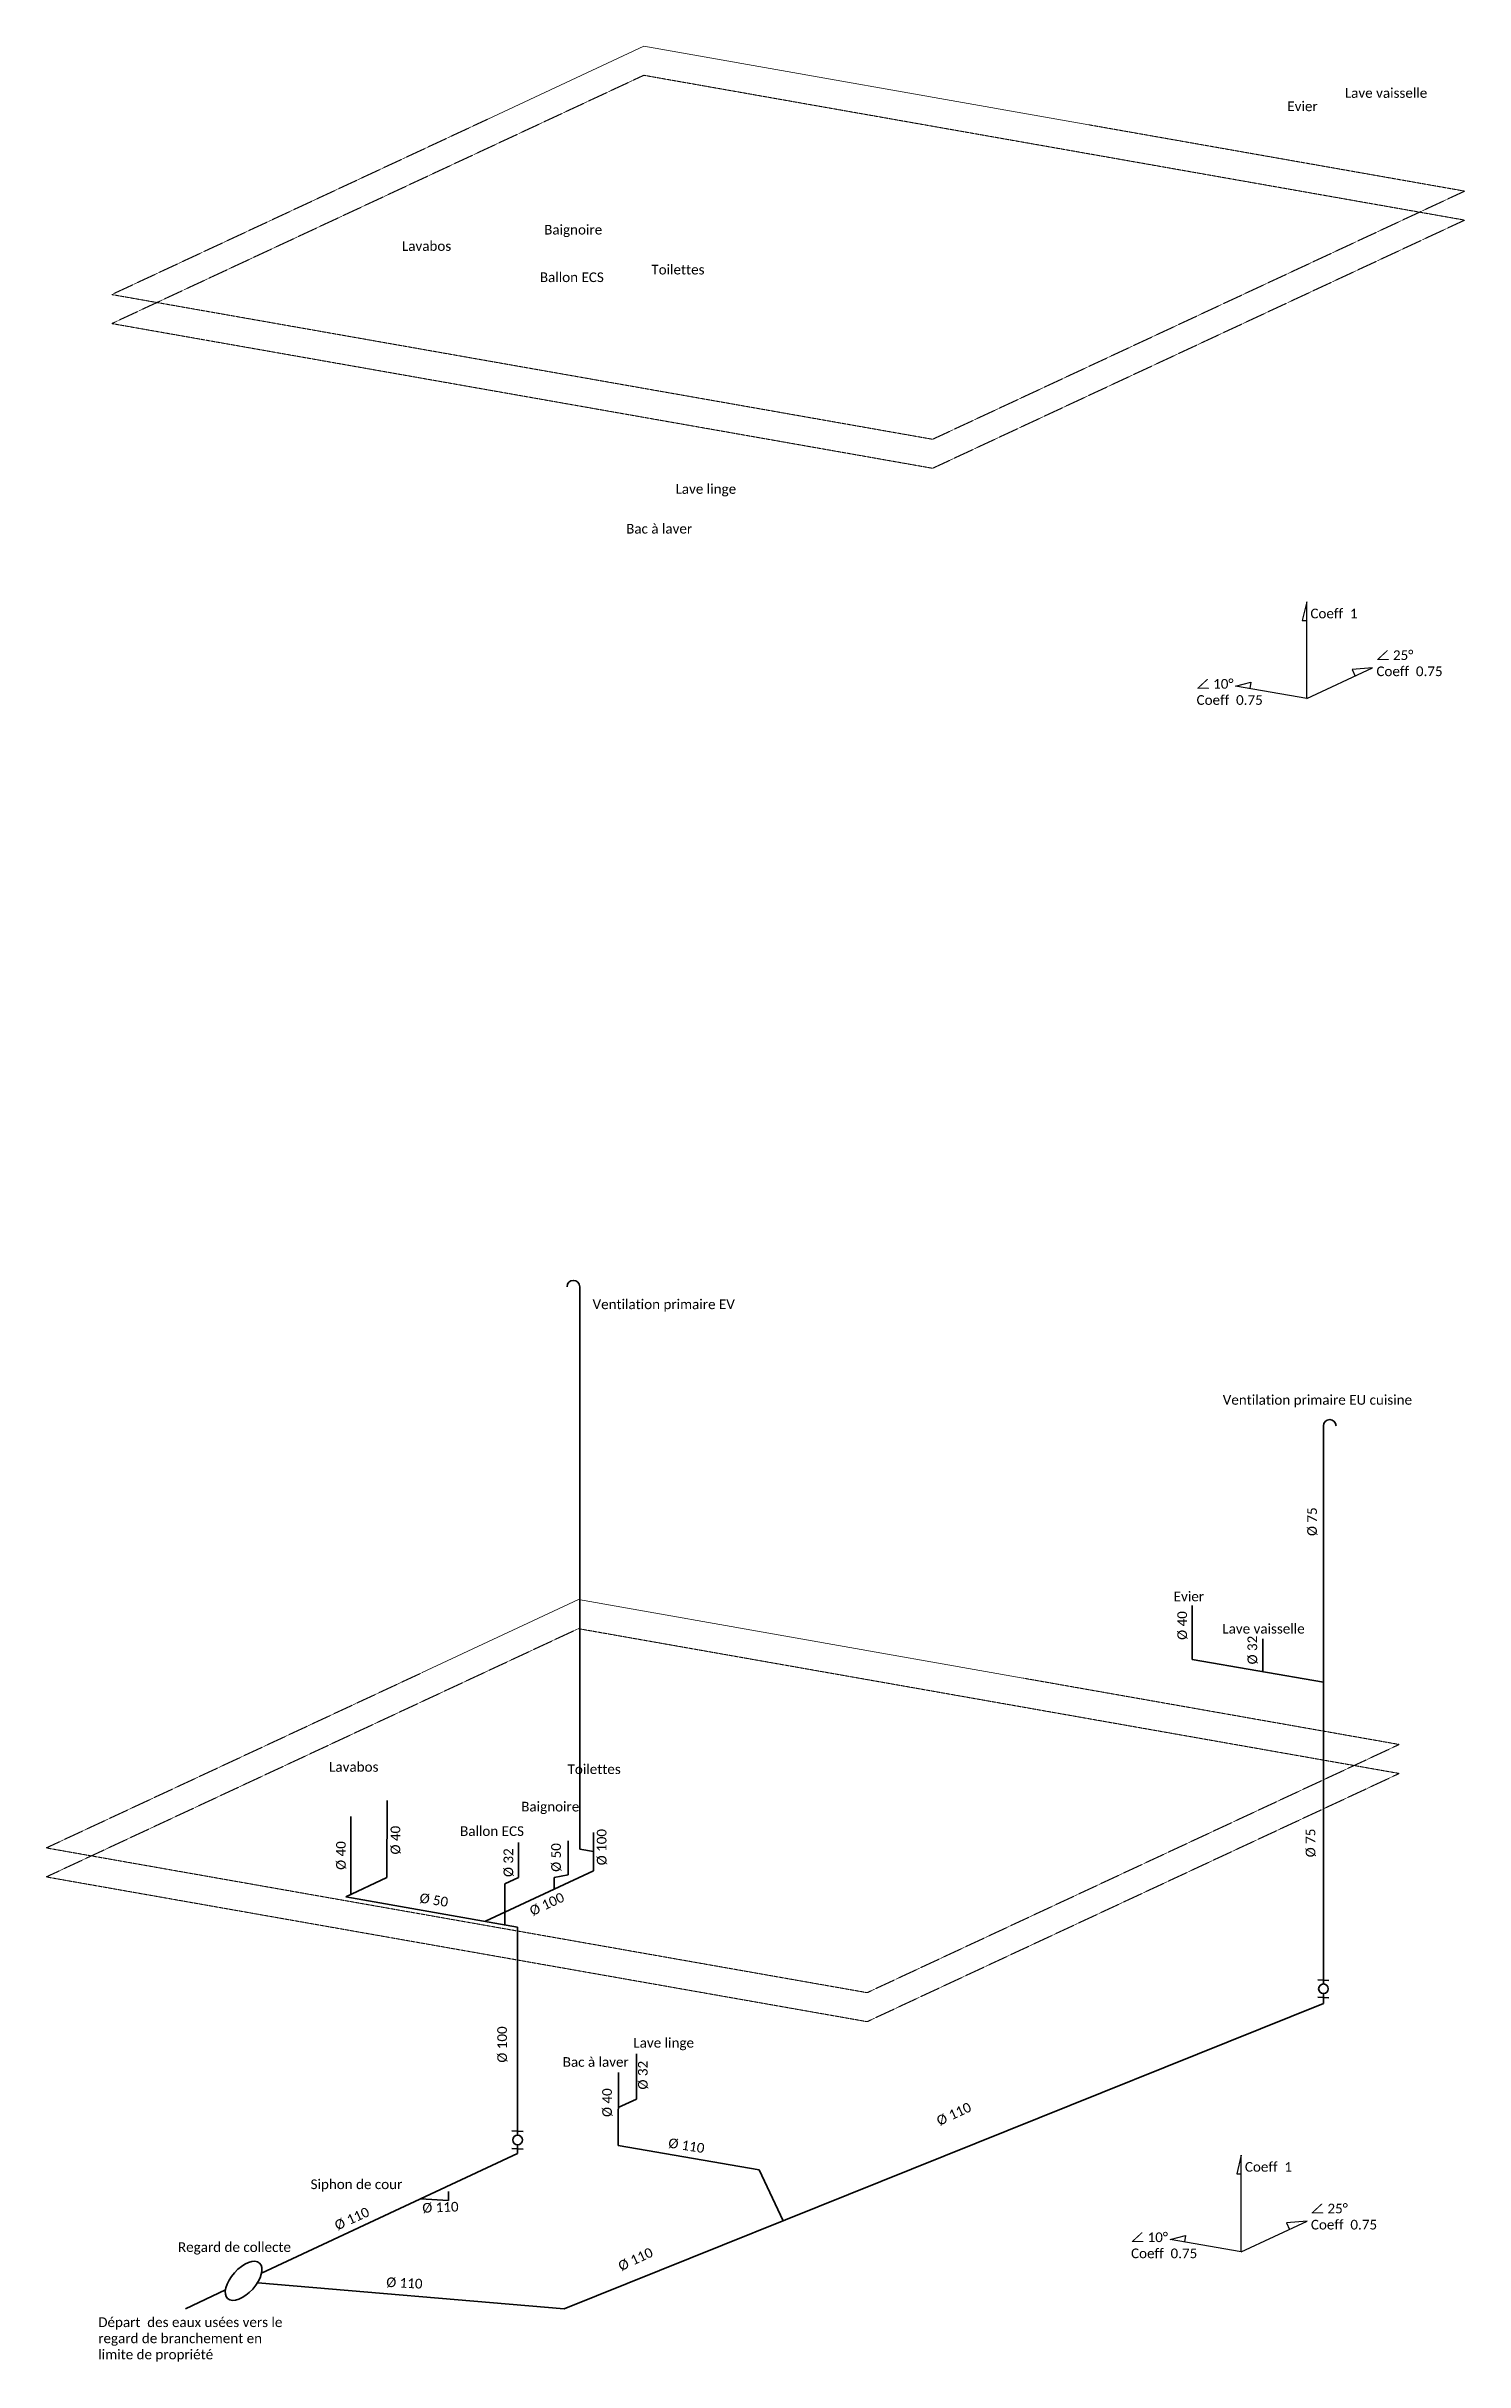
# Model space of a CAD drawing. Header units: millimetres. Extents: x -192996 to 6044, y -38260 to 35862.
# Drawn here: x -150994 to -136317, y -38260 to -14311 of the extents above; entities that cross this region are included whole.
import ezdxf

# ---------------------------------------------------------------- set-up
doc = ezdxf.new("R2010")
doc.units = ezdxf.units.MM
doc.linetypes.add('ACAD_ISO02W100', pattern=[15, 12, -3])
doc.linetypes.add('CONTINU', pattern=[0])
for name, color, linetype, lineweight in [('Dalle', 7, 'Continuous', 20), ('EU sanitaire', 237, 'Continuous', 35), ('Textes', 7, 'Continuous', 9)]:
    doc.layers.add(name, color=color, linetype=linetype, lineweight=lineweight)

msp = doc.modelspace()

# ---------------------------------------------------------------- texts
at = {"linetype": 'CONTINU', "char_height": 100, "attachment_point": 1}
for s, width, insert in [('{\\fCalibri|b0|i0|c0|p34;Coeff  1}', 497.88, (-137913, -20128)), ('{\\fISOCPEUR|b0|i0|c0|p34;∠\\fCalibri|b0|i0|c0|p34; 25°\\PCoeff  0.75}', 744.23, (-137230, -20559)), ('{\\fISOCPEUR|b0|i0|c0|p34;∠\\fCalibri|b0|i0|c0|p34; 10°\\PCoeff  0.75}', 764.5, (-139091, -20856)), ('{\\fCalibri|b0|i0|c0|p34;Coeff  1}', 497.88, (-138591, -36195)), ('{\\fISOCPEUR|b0|i0|c0|p34;∠\\fCalibri|b0|i0|c0|p34; 25°\\PCoeff  0.75}', 744.23, (-137908, -36626)), ('{\\fISOCPEUR|b0|i0|c0|p34;∠\\fCalibri|b0|i0|c0|p34; 10°\\PCoeff  0.75}', 764.5, (-139769, -36923))]:
    msp.add_mtext_dynamic_manual_height_columns(s, width=width, gutter_width=12.5, heights=[0], dxfattribs=dict(at, insert=insert))
at = {"layer": 'EU sanitaire', "linetype": 'CONTINU', "char_height": 100, "attachment_point": 1}
for s, insert, rotation in [('{\\fCalibri|b0|i0|c0|p34;%%C 75}', (-137946, -29720), 90.0871), ('{\\fCalibri|b0|i0|c0|p34;%%C 40}', (-139290, -30794), 90.0871), ('{\\fCalibri|b0|i0|c0|p34;%%C 32}', (-138564, -31048), 90.0871), ('{\\fCalibri|b0|i0|c0|p34;%%C 40}', (-147431, -33014), 90.0871), ('{\\fCalibri|b0|i0|c0|p34;%%C 100}', (-145297, -33126), 90.0871), ('{\\fCalibri|b0|i0|c0|p34;%%C 75}', (-137962, -33043), 90.0871), ('{\\fCalibri|b0|i0|c0|p34;%%C 40}', (-147995, -33173), 90.0871), ('{\\fCalibri|b0|i0|c0|p34;%%C 32}', (-146262, -33247), 90.0871), ('{\\fCalibri|b0|i0|c0|p34;%%C 50}', (-145769, -33193), 90.0871), ('{\\fCalibri|b0|i0|c0|p34;%%C 50}', (-147121, -33411), 350.8773), ('{\\fCalibri|b0|i0|c0|p34;%%C 100}', (-146005, -33560), 24.9896), ('{\\fCalibri|b0|i0|c0|p34;%%C 100}', (-146327, -35167), 90.0871), ('{\\fCalibri|b0|i0|c0|p34;%%C 32}', (-144871, -35445), 90.0871), ('{\\fCalibri|b0|i0|c0|p34;%%C 40}', (-145241, -35729), 90.0871), ('{\\fCalibri|b0|i0|c0|p34;%%C 110}', (-141794, -35731), 24.9896), ('{\\fCalibri|b0|i0|c0|p34;%%C 110}', (-144547, -35945), 350.8773), ('{\\fCalibri|b0|i0|c0|p34;%%C 110}', (-147105, -36620), 2.1781), ('{\\fCalibri|b0|i0|c0|p34;%%C 110}', (-148023, -36812), 24.454), ('{\\fCalibri|b0|i0|c0|p34;%%C 110}', (-145088, -37233), 24.9896), ('{\\fCalibri|b0|i0|c0|p34;%%C 110}', (-147473, -37386), 357.0878)]:
    msp.add_mtext_dynamic_manual_height_columns(s, width=1670.02, gutter_width=12.5, heights=[0], dxfattribs=dict(at, insert=insert, rotation=rotation))
at = {"layer": 'Textes', "linetype": 'CONTINU', "char_height": 100, "attachment_point": 1}
for s, width, insert in [('{\\fCalibri|b0|i0|c0|p34;Lave vaisselle}', 1670.02, (-137557, -14744)), ('{\\fCalibri|b0|i0|c0|p34;Evier}', 1670.02, (-138152, -14882)), ('{\\fCalibri|b0|i0|c0|p34;Baignoire}', 1670.02, (-145842, -16158)), ('{\\fCalibri|b0|i0|c0|p34;Lavabos}', 1670.02, (-147314, -16327)), ('{\\fCalibri|b0|i0|c0|p34;Ballon ECS}', 1670.02, (-145886, -16650)), ('{\\fCalibri|b0|i0|c0|p34;Toilettes}', 1670.02, (-144733, -16571)), ('{\\fCalibri|b0|i0|c0|p34;Lave linge}', 1670.02, (-144483, -18840)), ('{\\fCalibri|b0|i0|c0|p34;Bac à laver}', 1946.05, (-144994, -19251)), ('{\\fCalibri|b0|i0|c0|p34;Ventilation primaire EV}', 1670.02, (-145341, -27273)), ('{\\fCalibri|b0|i0|c0|p34;Ventilation primaire EU cuisine}', 2195.06, (-138820, -28262)), ('{\\fCalibri|b0|i0|c0|p34;Evier}', 1670.02, (-139328, -30295)), ('{\\fCalibri|b0|i0|c0|p34;Lave vaisselle}', 1670.02, (-138825, -30629)), ('{\\fCalibri|b0|i0|c0|p34;Lavabos}', 1670.02, (-148067, -32058)), ('{\\fCalibri|b0|i0|c0|p34;Toilettes}', 1670.02, (-145600, -32082)), ('{\\fCalibri|b0|i0|c0|p34;Baignoire}', 1670.02, (-146079, -32469)), ('{\\fCalibri|b0|i0|c0|p34;Ballon ECS}', 1670.02, (-146712, -32722)), ('{\\fCalibri|b0|i0|c0|p34;Lave linge}', 1670.02, (-144919, -34912)), ('{\\fCalibri|b0|i0|c0|p34;Bac à laver}', 1946.05, (-145650, -35110)), ('{\\fCalibri|b0|i0|c0|p34;Siphon de cour}', 1670.02, (-148259, -36375)), ('{\\fCalibri|b0|i0|c0|p34;Regard de collecte}', 1670.02, (-149631, -37025)), ('{\\fCalibri|b0|i0|c0|p34;Départ  des eaux usées vers le regard de branchement en limite de propriété}', 1923.86, (-150456, -37802))]:
    msp.add_mtext_dynamic_manual_height_columns(s, width=width, gutter_width=12.5, heights=[0], dxfattribs=dict(at, insert=insert))

# ---------------------------------------------------------------- linework, layer by layer
for p, q in [((-137950, -20058), (-137998, -20250)), ((-137950, -21058), (-137950, -20058)), ((-137998, -20250), (-137950, -20250)), ((-137950, -21058), (-137270, -20741)), ((-137270, -20741), (-137482, -20758)), ((-137482, -20758), (-137450, -20825)), ((-138689, -20928), (-138528, -20889)), ((-137950, -21058), (-138689, -20928)), ((-138528, -20889), (-138540, -20954)), ((-138628, -36125), (-138676, -36317)), ((-138628, -37125), (-138628, -36125)), ((-138676, -36317), (-138628, -36317)), ((-138628, -37125), (-137948, -36808)), ((-137948, -36808), (-138159, -36825)), ((-138159, -36825), (-138128, -36892)), ((-139366, -36995), (-139206, -36956)), ((-138628, -37125), (-139366, -36995)), ((-139206, -36956), (-139217, -37021))]:
    msp.add_line(p, q)
at = {"layer": 'Dalle'}
for p, q in [((-146426, -15065), (-144811, -14311)), ((-140207, -15123), (-144811, -14311)), ((-147103, -31132), (-145488, -30378)), ((-140884, -31190), (-145488, -30378))]:
    msp.add_line(p, q, dxfattribs=at)
at = {"layer": 'Dalle', "linetype": 'ACAD_ISO02W100', "ltscale": 0.25}
for p, q in [((-150316, -17179), (-144811, -14611)), ((-136317, -16109), (-144811, -14611)), ((-146426, -15065), (-150316, -16879)), ((-140207, -15123), (-136317, -15809)), ((-141822, -18376), (-136317, -15809)), ((-141822, -18676), (-136317, -16109)), ((-141822, -18376), (-150316, -16879)), ((-141822, -18676), (-150316, -17179)), ((-150994, -33246), (-145488, -30678)), ((-136994, -32176), (-145488, -30678)), ((-147103, -31132), (-150994, -32946)), ((-140884, -31190), (-136994, -31876)), ((-142500, -34443), (-136994, -31876)), ((-142500, -34743), (-136994, -32176)), ((-142500, -34443), (-150994, -32946)), ((-142500, -34743), (-150994, -33246))]:
    msp.add_line(p, q, dxfattribs=at)
at = {"layer": 'EU sanitaire'}
for p, q in [((-145474, -32959), (-145474, -27141)), ((-137778, -31231), (-137778, -28580)), ((-139137, -30438), (-139137, -30997)), ((-138407, -30784), (-138407, -31123)), ((-139137, -30997), (-137778, -31231)), ((-137778, -31231), (-137778, -34353)), ((-147468, -32455), (-147469, -33252)), ((-147843, -32622), (-147843, -33427)), ((-145330, -32785), (-145330, -33183)), ((-146108, -32891), (-146108, -33252)), ((-145595, -32873), (-145592, -33226)), ((-145330, -32984), (-145474, -32959)), ((-147469, -33252), (-147894, -33451)), ((-145330, -33183), (-146450, -33705)), ((-146108, -33252), (-146250, -33318)), ((-145737, -33252), (-145592, -33226)), ((-145737, -33252), (-145737, -33373)), ((-146117, -33764), (-147894, -33451)), ((-146250, -33318), (-146250, -33741)), ((-146117, -33764), (-146117, -35917)), ((-137721, -34316), (-137836, -34310)), ((-137778, -34453), (-137778, -34556)), ((-137778, -34556), (-145636, -37715)), ((-137721, -34497), (-137836, -34490)), ((-144887, -35077), (-144887, -35544)), ((-145074, -35269), (-145076, -36023)), ((-144887, -35544), (-145075, -35632)), ((-146060, -35879), (-146175, -35873)), ((-148766, -37343), (-146117, -36108)), ((-146060, -36061), (-146175, -36054)), ((-146117, -36017), (-146117, -36108)), ((-145076, -36023), (-143617, -36275)), ((-143617, -36275), (-143370, -36804)), ((-146833, -36594), (-147123, -36577)), ((-146833, -36501), (-146833, -36594)), ((-149140, -37517), (-149552, -37715)), ((-148806, -37443), (-145636, -37715))]:
    msp.add_line(p, q, dxfattribs=at)
for centre in [(-137778, -34403), (-146117, -35967)]:
    msp.add_circle(centre, 50, dxfattribs=at)
for centre in [(-145539, -27141), (-137713, -28580)]:
    msp.add_arc(centre, 65, 0, 180, dxfattribs=at)
at = {"layer": 'EU sanitaire', "extrusion": (0, 0, -1)}
msp.add_ellipse((-148952, -37424), major_axis=(165, 184), ratio=0.511129, dxfattribs=at)

msp.set_redraw_order([(e.dxf.handle, doc.entitydb.next_handle()) for e in msp.query("TEXT MTEXT ATTDEF DIMENSION ARC_DIMENSION")])  # texts and dimensions are drawn at this point

doc.saveas('drawing.dxf')
